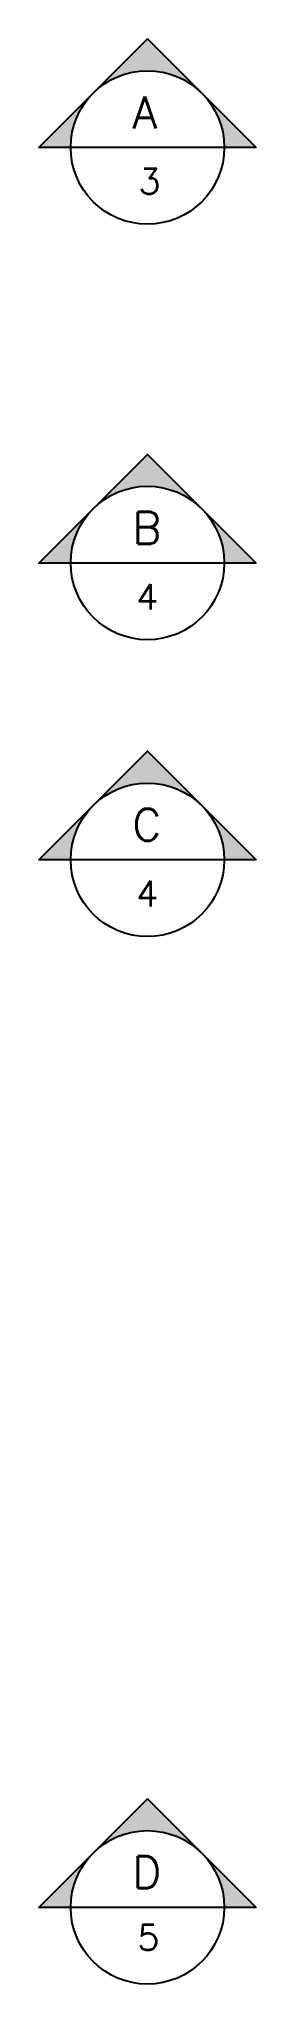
# Model space of a CAD drawing. Header units: millimetres. Extents: x 128 to 761, y 122 to 191.
# Drawn here: x 162.625 to 163.134, y 127.051 to 131.614 of the extents above; entities that cross this region are included whole.
import ezdxf
from ezdxf.enums import TextEntityAlignment as Align

# ---------------------------------------------------------------- set-up
doc = ezdxf.new("R2010")
doc.units = ezdxf.units.MM
doc.layers.add('NOTAS', color=2, linetype='Continuous')
doc.styles.add('100-50', font='romans.shx', dxfattribs={"height": 0.125})

msp = doc.modelspace()

# ---------------------------------------------------------------- texts
at = {"layer": 'NOTAS', "color": 5, "ltscale": 0.5, "style": '100-50'}
for s, p in [('A', (162.8442, 131.404)), ('B', (162.8442, 130.4293)), ('C', (162.8442, 129.7331)), ('D', (162.8442, 127.2762))]:
    msp.add_text(s, height=0.075, dxfattribs=at).set_placement(p)
at = {"layer": 'NOTAS', "color": 2, "ltscale": 0.5, "style": '100-50'}
for s, p in [('3', (162.8843, 131.2498)), ('4', (162.8788, 130.2751)), ('4', (162.8788, 129.5789)), ('5', (162.8814, 127.1307))]:
    msp.add_text(s, height=0.06, dxfattribs=at).set_placement(p, align=Align.CENTER)

# ---------------------------------------------------------------- hatches: boundary and pattern name
at = {"layer": 'NOTAS'}
h = msp.add_hatch(color=1, dxfattribs=at)
h.paths.add_polyline_path([(163.0067, 131.4865), (162.8794, 131.6138), (162.7522, 131.4865, -0.414214)])
h.paths.add_polyline_path([(162.7522, 131.4865), (162.6249, 131.3592), (162.6994, 131.3592, -0.198912)])
h.paths.add_polyline_path([(163.0594, 131.3592), (163.134, 131.3592), (163.0067, 131.4865, -0.198912)])
h = msp.add_hatch(color=1, dxfattribs=at)
h.paths.add_polyline_path([(163.0067, 130.5118), (162.8794, 130.6391), (162.7522, 130.5118, -0.414214)])
h.paths.add_polyline_path([(162.7522, 130.5118), (162.6249, 130.3845), (162.6994, 130.3845, -0.198912)])
h.paths.add_polyline_path([(163.0594, 130.3845), (163.134, 130.3845), (163.0067, 130.5118, -0.198912)])
h = msp.add_hatch(color=1, dxfattribs=at)
h.paths.add_polyline_path([(163.0067, 129.8156), (162.8794, 129.9429), (162.7522, 129.8156, -0.414214)])
h.paths.add_polyline_path([(162.7522, 129.8156), (162.6249, 129.6883), (162.6994, 129.6883, -0.198912)])
h.paths.add_polyline_path([(163.0594, 129.6883), (163.134, 129.6883), (163.0067, 129.8156, -0.198912)])
h = msp.add_hatch(color=1, dxfattribs=at)
h.paths.add_polyline_path([(163.0067, 127.3587), (162.8794, 127.486), (162.7522, 127.3587, -0.414214)])
h.paths.add_polyline_path([(162.7522, 127.3587), (162.6249, 127.2314), (162.6994, 127.2314, -0.198912)])
h.paths.add_polyline_path([(163.0594, 127.2314), (163.134, 127.2314), (163.0067, 127.3587, -0.198912)])

# ---------------------------------------------------------------- linework, layer by layer
at = {"layer": 'NOTAS', "color": 1, "ltscale": 0.5}
for points in [[(163.134, 131.3592), (162.6249, 131.3592), (162.8794, 131.6138)], [(163.134, 130.3845), (162.6249, 130.3845), (162.8794, 130.6391)], [(163.134, 129.6883), (162.6249, 129.6883), (162.8794, 129.9429)], [(163.134, 127.2314), (162.6249, 127.2314), (162.8794, 127.486)]]:
    msp.add_lwpolyline(points, close=True, dxfattribs=at)
at = {"layer": 'NOTAS', "color": 2, "ltscale": 0.5}
for centre in [(162.8794, 131.3592), (162.8794, 130.3845), (162.8794, 129.6883), (162.8794, 127.2314)]:
    msp.add_circle(centre, 0.18, dxfattribs=at)

msp.set_redraw_order([(e.dxf.handle, doc.entitydb.next_handle()) for e in msp.query("TEXT MTEXT ATTDEF DIMENSION ARC_DIMENSION")])  # texts and dimensions are drawn at this point

doc.saveas('drawing.dxf')
